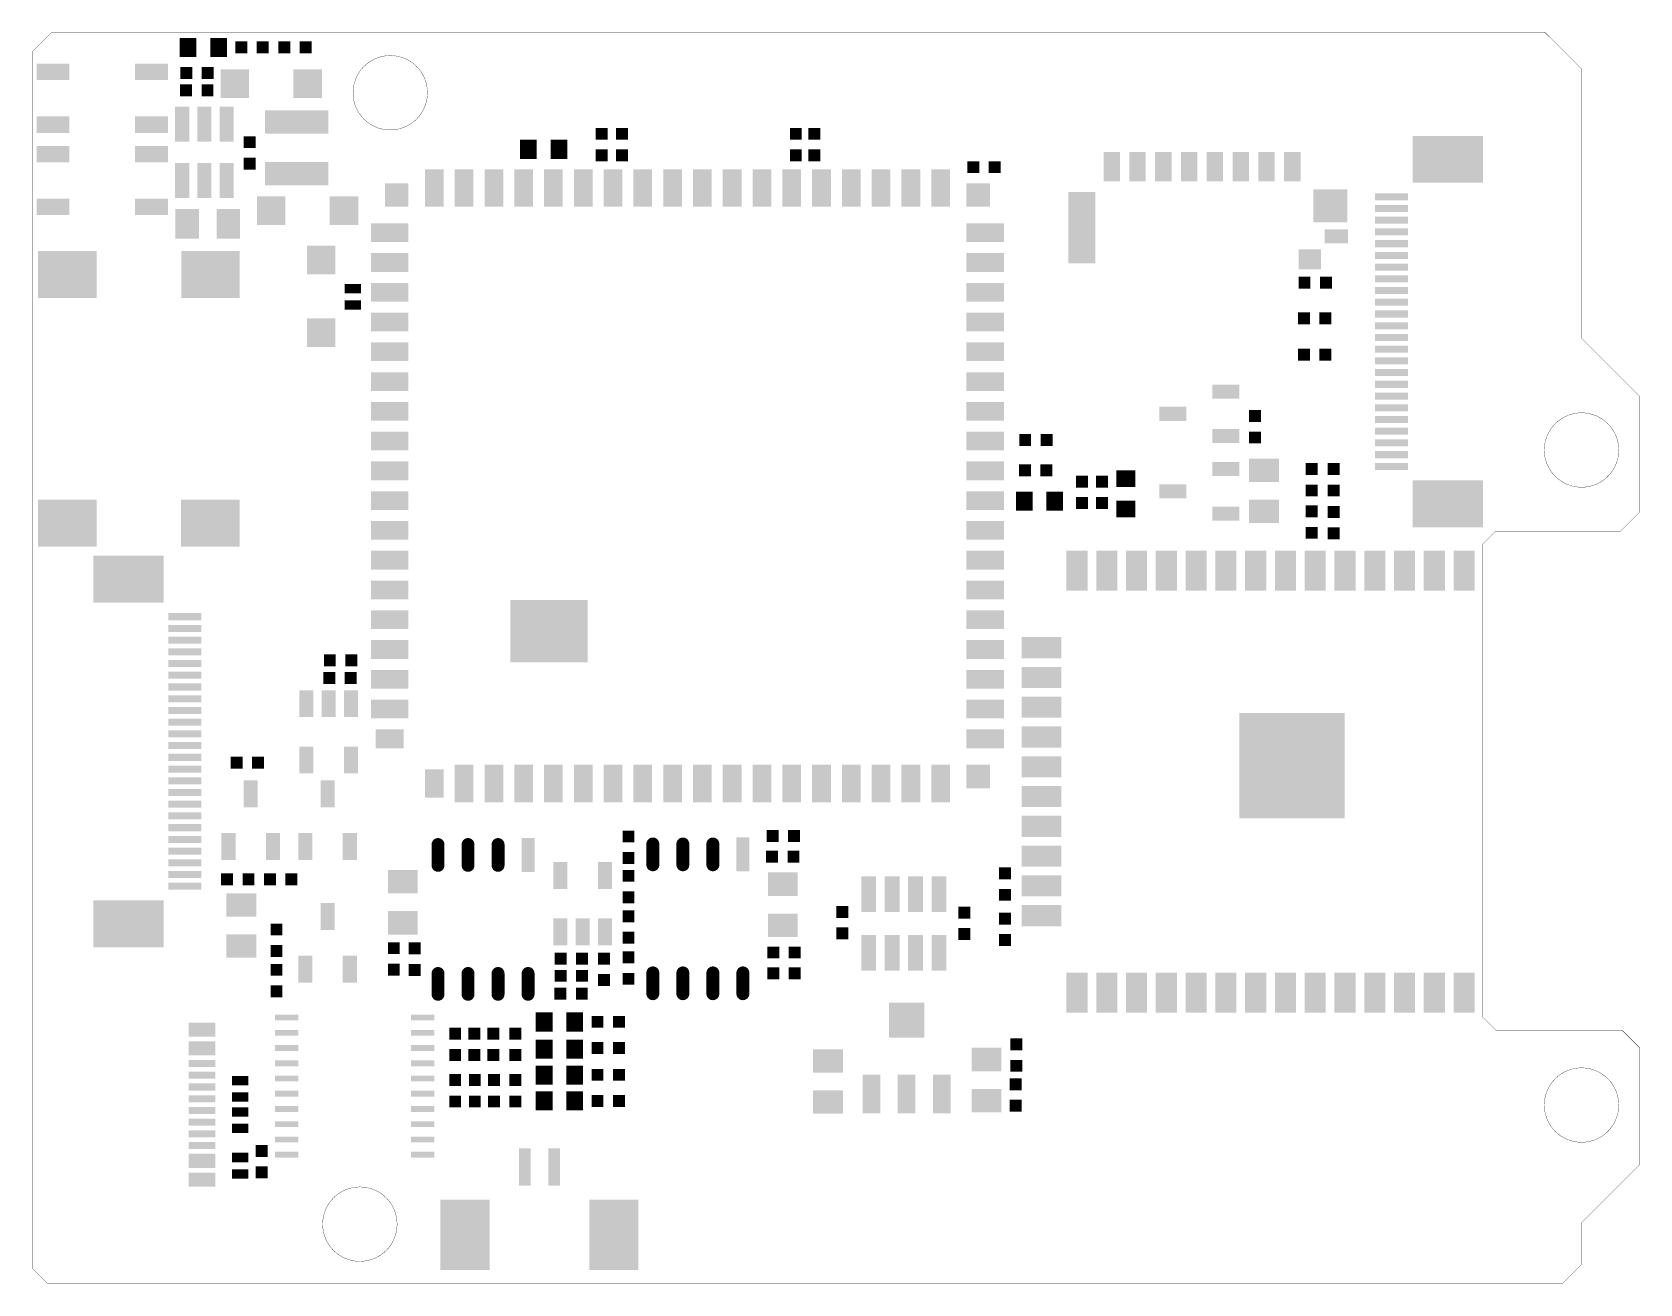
# Model space of a CAD drawing. Header units: millimetres. Extents: x 47.5 to 116.1, y 61.8 to 115.2.
import ezdxf

# ---------------------------------------------------------------- set-up
doc = ezdxf.new("R2010")
doc.units = ezdxf.units.MM
doc.layers.add('KeepOutLayer', color=6, linetype='Continuous')
doc.layers.add('TopPaste', color=8, linetype='Continuous')

# ---------------------------------------------------------------- blocks, each defined once
blk = doc.blocks.new('C0805_M_1')
at = {"layer": 'TopPaste'}
for points in [[(-0.093599, -0.635), (0.906399, -0.635), (-0.093599, 0.635), (0.906399, 0.635)], [(1.659001, -0.635), (2.658999, -0.635), (1.659001, 0.635), (2.658999, 0.635)]]:
    blk.add_solid(points, dxfattribs=at)
blk = doc.blocks.new('C0402_M_2')
at = {"layer": 'TopPaste'}
for points in [[(-0.7112, -0.254), (-0.2032, -0.254), (-0.7112, 0.254), (-0.2032, 0.254)], [(0.2032, -0.254), (0.7112, -0.254), (0.2032, 0.254), (0.7112, 0.254)]]:
    blk.add_solid(points, dxfattribs=at)
blk = doc.blocks.new('SOT_23_3_3')
at = {"layer": 'TopPaste'}
for points in [[(-0.561, 0.656), (-0.561, 1.256), (-1.711, 0.656), (-1.711, 1.256)], [(1.689, -0.294), (1.689, 0.306), (0.539, -0.294), (0.539, 0.306)], [(-0.561, -1.244), (-0.561, -0.644), (-1.711, -1.244), (-1.711, -0.644)]]:
    blk.add_solid(points, dxfattribs=at)
blk = doc.blocks.new('R0402_M_4')
at = {"layer": 'TopPaste'}
for points in [[(-0.7112, -0.254), (-0.2032, -0.254), (-0.7112, 0.254), (-0.2032, 0.254)], [(0.2032, -0.254), (0.7112, -0.254), (0.2032, 0.254), (0.7112, 0.254)]]:
    blk.add_solid(points, dxfattribs=at)
blk = doc.blocks.new('C0402_M_5')
at = {"layer": 'TopPaste'}
for points in [[(-0.7112, -0.254), (-0.2032, -0.254), (-0.7112, 0.254), (-0.2032, 0.254)], [(0.2032, -0.254), (0.7112, -0.254), (0.2032, 0.254), (0.7112, 0.254)]]:
    blk.add_solid(points, dxfattribs=at)
blk = doc.blocks.new('SOT23_5___6')
at = {"layer": 'TopPaste'}
for points in [[(-1.25, 0.627), (-0.65, 0.627), (-1.25, 1.777), (-0.65, 1.777)], [(0.65, 0.627), (1.25, 0.627), (0.65, 1.777), (1.25, 1.777)], [(-1.25, -1.777), (-0.65, -1.777), (-1.25, -0.627), (-0.65, -0.627)], [(-0.3, -1.777), (0.3, -1.777), (-0.3, -0.627), (0.3, -0.627)], [(0.65, -1.777), (1.25, -1.777), (0.65, -0.627), (1.25, -0.627)]]:
    blk.add_solid(points, dxfattribs=at)
blk = doc.blocks.new('R0402_M_7')
at = {"layer": 'TopPaste'}
for points in [[(-0.7112, -0.254), (-0.2032, -0.254), (-0.7112, 0.254), (-0.2032, 0.254)], [(0.2032, -0.254), (0.7112, -0.254), (0.2032, 0.254), (0.7112, 0.254)]]:
    blk.add_solid(points, dxfattribs=at)
blk = doc.blocks.new('R0402_M_8')
at = {"layer": 'TopPaste'}
for points in [[(-0.7112, -0.254), (-0.2032, -0.254), (-0.7112, 0.254), (-0.2032, 0.254)], [(0.2032, -0.254), (0.7112, -0.254), (0.2032, 0.254), (0.7112, 0.254)]]:
    blk.add_solid(points, dxfattribs=at)
blk = doc.blocks.new('C0402_M_9')
at = {"layer": 'TopPaste'}
for points in [[(-0.7112, -0.254), (-0.2032, -0.254), (-0.7112, 0.254), (-0.2032, 0.254)], [(0.2032, -0.254), (0.7112, -0.254), (0.2032, 0.254), (0.7112, 0.254)]]:
    blk.add_solid(points, dxfattribs=at)
blk = doc.blocks.new('C0402_M_10')
at = {"layer": 'TopPaste'}
for points in [[(-0.7112, -0.254), (-0.2032, -0.254), (-0.7112, 0.254), (-0.2032, 0.254)], [(0.2032, -0.254), (0.7112, -0.254), (0.2032, 0.254), (0.7112, 0.254)]]:
    blk.add_solid(points, dxfattribs=at)
blk = doc.blocks.new('R0402_M_11')
at = {"layer": 'TopPaste'}
for points in [[(-0.7112, -0.254), (-0.2032, -0.254), (-0.7112, 0.254), (-0.2032, 0.254)], [(0.2032, -0.254), (0.7112, -0.254), (0.2032, 0.254), (0.7112, 0.254)]]:
    blk.add_solid(points, dxfattribs=at)
blk = doc.blocks.new('R0402_M_12')
at = {"layer": 'TopPaste'}
for points in [[(-0.7112, -0.254), (-0.2032, -0.254), (-0.7112, 0.254), (-0.2032, 0.254)], [(0.2032, -0.254), (0.7112, -0.254), (0.2032, 0.254), (0.7112, 0.254)]]:
    blk.add_solid(points, dxfattribs=at)
blk = doc.blocks.new('0603_LED_13')
at = {"layer": 'TopPaste'}
for points in [[(-0.294, -0.406), (-0.294, 0.406), (-1.006, -0.406), (-1.006, 0.406)], [(1.006, -0.406), (1.006, 0.406), (0.294, -0.406), (0.294, 0.406)]]:
    blk.add_solid(points, dxfattribs=at)
blk = doc.blocks.new('0603_LED_14')
at = {"layer": 'TopPaste'}
for points in [[(-0.294, -0.406), (-0.294, 0.406), (-1.006, -0.406), (-1.006, 0.406)], [(1.006, -0.406), (1.006, 0.406), (0.294, -0.406), (0.294, 0.406)]]:
    blk.add_solid(points, dxfattribs=at)
blk = doc.blocks.new('K210______15')
at = {"layer": 'TopPaste'}
for points in [[(1.505, 24.6), (2.305, 24.6), (1.505, 26.2), (2.305, 26.2)], [(2.775, 24.6), (3.575, 24.6), (2.775, 26.2), (3.575, 26.2)], [(4.045, 24.6), (4.845, 24.6), (4.045, 26.2), (4.845, 26.2)], [(5.315, 24.6), (6.115, 24.6), (5.315, 26.2), (6.115, 26.2)], [(6.585, 24.6), (7.385, 24.6), (6.585, 26.2), (7.385, 26.2)], [(7.855, 24.6), (8.655, 24.6), (7.855, 26.2), (8.655, 26.2)], [(9.125, 24.6), (9.925, 24.6), (9.125, 26.2), (9.925, 26.2)], [(10.395, 24.6), (11.195, 24.6), (10.395, 26.2), (11.195, 26.2)], [(11.665, 24.6), (12.465, 24.6), (11.665, 26.2), (12.465, 26.2)], [(12.935, 24.6), (13.735, 24.6), (12.935, 26.2), (13.735, 26.2)], [(14.205, 24.6), (15.005, 24.6), (14.205, 26.2), (15.005, 26.2)], [(15.475, 24.6), (16.275, 24.6), (15.475, 26.2), (16.275, 26.2)], [(16.745, 24.6), (17.545, 24.6), (16.745, 26.2), (17.545, 26.2)], [(18.015, 24.6), (18.815, 24.6), (18.015, 26.2), (18.815, 26.2)], [(19.285, 24.6), (20.085, 24.6), (19.285, 26.2), (20.085, 26.2)], [(20.555, 24.6), (21.355, 24.6), (20.555, 26.2), (21.355, 26.2)], [(21.825, 24.6), (22.625, 24.6), (21.825, 26.2), (22.625, 26.2)], [(23.095, 24.6), (23.895, 24.6), (23.095, 26.2), (23.895, 26.2)], [(-0.2, 25.6), (-0.2, 24.6), (0.8, 25.6), (0.8, 24.6)], [(24.6, 25.6), (24.6, 24.6), (25.6, 25.6), (25.6, 24.6)], [(-0.8, 23.895), (-0.8, 23.095), (0.8, 23.895), (0.8, 23.095)], [(24.6, 23.895), (24.6, 23.095), (26.2, 23.895), (26.2, 23.095)], [(-0.8, 22.625), (-0.8, 21.825), (0.8, 22.625), (0.8, 21.825)], [(24.6, 22.625), (24.6, 21.825), (26.2, 22.625), (26.2, 21.825)], [(-0.8, 21.355), (-0.8, 20.555), (0.8, 21.355), (0.8, 20.555)], [(24.6, 21.355), (24.6, 20.555), (26.2, 21.355), (26.2, 20.555)], [(-0.8, 20.085), (-0.8, 19.285), (0.8, 20.085), (0.8, 19.285)], [(24.6, 20.085), (24.6, 19.285), (26.2, 20.085), (26.2, 19.285)], [(-0.8, 18.815), (-0.8, 18.015), (0.8, 18.815), (0.8, 18.015)], [(24.6, 18.815), (24.6, 18.015), (26.2, 18.815), (26.2, 18.015)], [(-0.8, 17.545), (-0.8, 16.745), (0.8, 17.545), (0.8, 16.745)], [(24.6, 17.545), (24.6, 16.745), (26.2, 17.545), (26.2, 16.745)], [(-0.8, 16.275), (-0.8, 15.475), (0.8, 16.275), (0.8, 15.475)], [(24.6, 16.275), (24.6, 15.475), (26.2, 16.275), (26.2, 15.475)], [(-0.8, 15.005), (-0.8, 14.205), (0.8, 15.005), (0.8, 14.205)], [(24.6, 15.005), (24.6, 14.205), (26.2, 15.005), (26.2, 14.205)], [(-0.8, 13.735), (-0.8, 12.935), (0.8, 13.735), (0.8, 12.935)], [(24.6, 13.735), (24.6, 12.935), (26.2, 13.735), (26.2, 12.935)], [(-0.8, 12.465), (-0.8, 11.665), (0.8, 12.465), (0.8, 11.665)], [(24.6, 12.465), (24.6, 11.665), (26.2, 12.465), (26.2, 11.665)], [(-0.8, 11.195), (-0.8, 10.395), (0.8, 11.195), (0.8, 10.395)], [(24.6, 11.195), (24.6, 10.395), (26.2, 11.195), (26.2, 10.395)], [(-0.8, 9.925), (-0.8, 9.125), (0.8, 9.925), (0.8, 9.125)], [(24.6, 9.925), (24.6, 9.125), (26.2, 9.925), (26.2, 9.125)], [(-0.8, 8.655), (-0.8, 7.855), (0.8, 8.655), (0.8, 7.855)], [(17.567, 8.451), (17.567, 5.149), (20.234, 8.451), (20.234, 5.149)], [(24.6, 8.655), (24.6, 7.855), (26.2, 8.655), (26.2, 7.855)], [(-0.8, 7.385), (-0.8, 6.585), (0.8, 7.385), (0.8, 6.585)], [(24.6, 7.385), (24.6, 6.585), (26.2, 7.385), (26.2, 6.585)], [(-0.8, 6.115), (-0.8, 5.315), (0.8, 6.115), (0.8, 5.315)], [(24.6, 6.115), (24.6, 5.315), (26.2, 6.115), (26.2, 5.315)], [(-0.8, 4.845), (-0.8, 4.045), (0.8, 4.845), (0.8, 4.045)], [(24.6, 4.845), (24.6, 4.045), (26.2, 4.845), (26.2, 4.045)], [(-0.8, 3.575), (-0.8, 2.775), (0.8, 3.575), (0.8, 2.775)], [(24.6, 3.575), (24.6, 2.775), (26.2, 3.575), (26.2, 2.775)], [(-0.8, 2.305), (-0.8, 1.505), (0.8, 2.305), (0.8, 1.505)], [(24.8, 2.305), (24.8, 1.505), (26, 2.305), (26, 1.505)], [(-0.2, 0.8), (-0.2, -0.2), (0.8, 0.8), (0.8, -0.2)], [(1.505, -0.8), (2.305, -0.8), (1.505, 0.8), (2.305, 0.8)], [(2.775, -0.8), (3.575, -0.8), (2.775, 0.8), (3.575, 0.8)], [(4.045, -0.8), (4.845, -0.8), (4.045, 0.8), (4.845, 0.8)], [(5.315, -0.8), (6.115, -0.8), (5.315, 0.8), (6.115, 0.8)], [(6.585, -0.8), (7.385, -0.8), (6.585, 0.8), (7.385, 0.8)], [(7.855, -0.8), (8.655, -0.8), (7.855, 0.8), (8.655, 0.8)], [(9.125, -0.8), (9.925, -0.8), (9.125, 0.8), (9.925, 0.8)], [(10.395, -0.8), (11.195, -0.8), (10.395, 0.8), (11.195, 0.8)], [(11.665, -0.8), (12.465, -0.8), (11.665, 0.8), (12.465, 0.8)], [(12.935, -0.8), (13.735, -0.8), (12.935, 0.8), (13.735, 0.8)], [(14.205, -0.8), (15.005, -0.8), (14.205, 0.8), (15.005, 0.8)], [(15.475, -0.8), (16.275, -0.8), (15.475, 0.8), (16.275, 0.8)], [(16.745, -0.8), (17.545, -0.8), (16.745, 0.8), (17.545, 0.8)], [(18.015, -0.8), (18.815, -0.8), (18.015, 0.8), (18.815, 0.8)], [(19.285, -0.8), (20.085, -0.8), (19.285, 0.8), (20.085, 0.8)], [(20.555, -0.8), (21.355, -0.8), (20.555, 0.8), (21.355, 0.8)], [(21.825, -0.8), (22.625, -0.8), (21.825, 0.8), (22.625, 0.8)], [(23.095, -0.6), (23.895, -0.6), (23.095, 0.6), (23.895, 0.6)]]:
    blk.add_solid(points, dxfattribs=at)
blk = doc.blocks.new('1_25MM_SMT_2P_16')
at = {"layer": 'TopPaste'}
for points in [[(-3.6, 1.4), (-1.5, 1.4), (-3.6, 4.4), (-1.5, 4.4)], [(4.85, 4.4), (2.75, 4.4), (4.85, 1.4), (2.75, 1.4)], [(-0.25, -0.8), (0.25, -0.8), (-0.25, 0.8), (0.25, 0.8)], [(1, -0.8), (1.5, -0.8), (1, 0.8), (1.5, 0.8)]]:
    blk.add_solid(points, dxfattribs=at)
blk = doc.blocks.new('SOD_882_17')
at = {"layer": 'TopPaste'}
for points in [[(0.2, 0.35), (-0.2, 0.35), (0.2, -0.35), (-0.2, -0.35)], [(0.9, 0.35), (0.5, 0.35), (0.9, -0.35), (0.5, -0.35)]]:
    blk.add_solid(points, dxfattribs=at)
blk = doc.blocks.new('SOD_882_18')
at = {"layer": 'TopPaste'}
for points in [[(0.2, 0.35), (-0.2, 0.35), (0.2, -0.35), (-0.2, -0.35)], [(0.9, 0.35), (0.5, 0.35), (0.9, -0.35), (0.5, -0.35)]]:
    blk.add_solid(points, dxfattribs=at)
blk = doc.blocks.new('SOD_882_19')
at = {"layer": 'TopPaste'}
for points in [[(0.2, 0.35), (-0.2, 0.35), (0.2, -0.35), (-0.2, -0.35)], [(0.9, 0.35), (0.5, 0.35), (0.9, -0.35), (0.5, -0.35)]]:
    blk.add_solid(points, dxfattribs=at)
blk = doc.blocks.new('SOD_882_20')
at = {"layer": 'TopPaste'}
for points in [[(0.2, 0.35), (-0.2, 0.35), (0.2, -0.35), (-0.2, -0.35)], [(0.9, 0.35), (0.5, 0.35), (0.9, -0.35), (0.5, -0.35)]]:
    blk.add_solid(points, dxfattribs=at)
blk = doc.blocks.new('TSSOP_20_21')
at = {"layer": 'TopPaste'}
for points in [[(0.125, 6.3), (-0.125, 6.3), (0.125, 5.3), (-0.125, 5.3)], [(0.775, 6.3), (0.525, 6.3), (0.775, 5.3), (0.525, 5.3)], [(1.425, 6.3), (1.175, 6.3), (1.425, 5.3), (1.175, 5.3)], [(2.075, 6.3), (1.825, 6.3), (2.075, 5.3), (1.825, 5.3)], [(2.725, 6.3), (2.475, 6.3), (2.725, 5.3), (2.475, 5.3)], [(3.375, 6.3), (3.125, 6.3), (3.375, 5.3), (3.125, 5.3)], [(4.025, 6.3), (3.775, 6.3), (4.025, 5.3), (3.775, 5.3)], [(4.675, 6.3), (4.425, 6.3), (4.675, 5.3), (4.425, 5.3)], [(5.325, 6.3), (5.075, 6.3), (5.325, 5.3), (5.075, 5.3)], [(5.975, 6.3), (5.725, 6.3), (5.975, 5.3), (5.725, 5.3)], [(0.125, 0.5), (-0.125, 0.5), (0.125, -0.5), (-0.125, -0.5)], [(0.775, 0.5), (0.525, 0.5), (0.775, -0.5), (0.525, -0.5)], [(1.425, 0.5), (1.175, 0.5), (1.425, -0.5), (1.175, -0.5)], [(2.075, 0.5), (1.825, 0.5), (2.075, -0.5), (1.825, -0.5)], [(2.725, 0.5), (2.475, 0.5), (2.725, -0.5), (2.475, -0.5)], [(3.375, 0.5), (3.125, 0.5), (3.375, -0.5), (3.125, -0.5)], [(4.025, 0.5), (3.775, 0.5), (4.025, -0.5), (3.775, -0.5)], [(4.675, 0.5), (4.425, 0.5), (4.675, -0.5), (4.425, -0.5)], [(5.325, 0.5), (5.075, 0.5), (5.325, -0.5), (5.075, -0.5)], [(5.975, 0.5), (5.725, 0.5), (5.975, -0.5), (5.725, -0.5)]]:
    blk.add_solid(points, dxfattribs=at)
blk = doc.blocks.new('R0402_M_22')
at = {"layer": 'TopPaste'}
for points in [[(-0.7112, -0.254), (-0.2032, -0.254), (-0.7112, 0.254), (-0.2032, 0.254)], [(0.2032, -0.254), (0.7112, -0.254), (0.2032, 0.254), (0.7112, 0.254)]]:
    blk.add_solid(points, dxfattribs=at)
blk = doc.blocks.new('R0402_M_23')
at = {"layer": 'TopPaste'}
for points in [[(-0.7112, -0.254), (-0.2032, -0.254), (-0.7112, 0.254), (-0.2032, 0.254)], [(0.2032, -0.254), (0.7112, -0.254), (0.2032, 0.254), (0.7112, 0.254)]]:
    blk.add_solid(points, dxfattribs=at)
blk = doc.blocks.new('R0402_M_24')
at = {"layer": 'TopPaste'}
for points in [[(-0.7112, -0.254), (-0.2032, -0.254), (-0.7112, 0.254), (-0.2032, 0.254)], [(0.2032, -0.254), (0.7112, -0.254), (0.2032, 0.254), (0.7112, 0.254)]]:
    blk.add_solid(points, dxfattribs=at)
blk = doc.blocks.new('R0402_M_25')
at = {"layer": 'TopPaste'}
for points in [[(-0.7112, -0.254), (-0.2032, -0.254), (-0.7112, 0.254), (-0.2032, 0.254)], [(0.2032, -0.254), (0.7112, -0.254), (0.2032, 0.254), (0.7112, 0.254)]]:
    blk.add_solid(points, dxfattribs=at)
blk = doc.blocks.new('R0402_M_26')
at = {"layer": 'TopPaste'}
for points in [[(-0.7112, -0.254), (-0.2032, -0.254), (-0.7112, 0.254), (-0.2032, 0.254)], [(0.2032, -0.254), (0.7112, -0.254), (0.2032, 0.254), (0.7112, 0.254)]]:
    blk.add_solid(points, dxfattribs=at)
blk = doc.blocks.new('R0402_M_27')
at = {"layer": 'TopPaste'}
for points in [[(-0.7112, -0.254), (-0.2032, -0.254), (-0.7112, 0.254), (-0.2032, 0.254)], [(0.2032, -0.254), (0.7112, -0.254), (0.2032, 0.254), (0.7112, 0.254)]]:
    blk.add_solid(points, dxfattribs=at)
blk = doc.blocks.new('0603_LED_28')
at = {"layer": 'TopPaste'}
for points in [[(-0.294, -0.406), (-0.294, 0.406), (-1.006, -0.406), (-1.006, 0.406)], [(1.006, -0.406), (1.006, 0.406), (0.294, -0.406), (0.294, 0.406)]]:
    blk.add_solid(points, dxfattribs=at)
blk = doc.blocks.new('0603_LED_29')
at = {"layer": 'TopPaste'}
for points in [[(-0.294, -0.406), (-0.294, 0.406), (-1.006, -0.406), (-1.006, 0.406)], [(1.006, -0.406), (1.006, 0.406), (0.294, -0.406), (0.294, 0.406)]]:
    blk.add_solid(points, dxfattribs=at)
blk = doc.blocks.new('C0402_M_30')
at = {"layer": 'TopPaste'}
for points in [[(-0.7112, -0.254), (-0.2032, -0.254), (-0.7112, 0.254), (-0.2032, 0.254)], [(0.2032, -0.254), (0.7112, -0.254), (0.2032, 0.254), (0.7112, 0.254)]]:
    blk.add_solid(points, dxfattribs=at)
blk = doc.blocks.new('C0402_M_31')
at = {"layer": 'TopPaste'}
for points in [[(-0.7112, -0.254), (-0.2032, -0.254), (-0.7112, 0.254), (-0.2032, 0.254)], [(0.2032, -0.254), (0.7112, -0.254), (0.2032, 0.254), (0.7112, 0.254)]]:
    blk.add_solid(points, dxfattribs=at)
blk = doc.blocks.new('C0402_M_32')
at = {"layer": 'TopPaste'}
for points in [[(-0.7112, -0.254), (-0.2032, -0.254), (-0.7112, 0.254), (-0.2032, 0.254)], [(0.2032, -0.254), (0.7112, -0.254), (0.2032, 0.254), (0.7112, 0.254)]]:
    blk.add_solid(points, dxfattribs=at)
blk = doc.blocks.new('C0402_M_33')
at = {"layer": 'TopPaste'}
for points in [[(-0.7112, -0.254), (-0.2032, -0.254), (-0.7112, 0.254), (-0.2032, 0.254)], [(0.2032, -0.254), (0.7112, -0.254), (0.2032, 0.254), (0.7112, 0.254)]]:
    blk.add_solid(points, dxfattribs=at)
blk = doc.blocks.new('C0402_M_34')
at = {"layer": 'TopPaste'}
for points in [[(-0.7112, -0.254), (-0.2032, -0.254), (-0.7112, 0.254), (-0.2032, 0.254)], [(0.2032, -0.254), (0.7112, -0.254), (0.2032, 0.254), (0.7112, 0.254)]]:
    blk.add_solid(points, dxfattribs=at)
blk = doc.blocks.new('C0805_M_35')
at = {"layer": 'TopPaste'}
for points in [[(-0.093599, -0.635), (0.906399, -0.635), (-0.093599, 0.635), (0.906399, 0.635)], [(1.659001, -0.635), (2.658999, -0.635), (1.659001, 0.635), (2.658999, 0.635)]]:
    blk.add_solid(points, dxfattribs=at)
blk = doc.blocks.new('SOT23_6___36')
at = {"layer": 'TopPaste'}
for points in [[(-1.25, 0.452), (-0.65, 0.452), (-1.25, 1.952), (-0.65, 1.952)], [(-0.3, 0.452), (0.3, 0.452), (-0.3, 1.952), (0.3, 1.952)], [(0.65, 0.452), (1.25, 0.452), (0.65, 1.952), (1.25, 1.952)], [(-1.25, -1.952), (-0.65, -1.952), (-1.25, -0.452), (-0.65, -0.452)], [(-0.3, -1.952), (0.3, -1.952), (-0.3, -0.452), (0.3, -0.452)], [(0.65, -1.952), (1.25, -1.952), (0.65, -0.452), (1.25, -0.452)]]:
    blk.add_solid(points, dxfattribs=at)
blk = doc.blocks.new('R0402_M_37')
at = {"layer": 'TopPaste'}
for points in [[(-0.7112, -0.254), (-0.2032, -0.254), (-0.7112, 0.254), (-0.2032, 0.254)], [(0.2032, -0.254), (0.7112, -0.254), (0.2032, 0.254), (0.7112, 0.254)]]:
    blk.add_solid(points, dxfattribs=at)
blk = doc.blocks.new('R0402_M_38')
at = {"layer": 'TopPaste'}
for points in [[(-0.7112, -0.254), (-0.2032, -0.254), (-0.7112, 0.254), (-0.2032, 0.254)], [(0.2032, -0.254), (0.7112, -0.254), (0.2032, 0.254), (0.7112, 0.254)]]:
    blk.add_solid(points, dxfattribs=at)
blk = doc.blocks.new('R0402_M_39')
at = {"layer": 'TopPaste'}
for points in [[(-0.7112, -0.254), (-0.2032, -0.254), (-0.7112, 0.254), (-0.2032, 0.254)], [(0.2032, -0.254), (0.7112, -0.254), (0.2032, 0.254), (0.7112, 0.254)]]:
    blk.add_solid(points, dxfattribs=at)
blk = doc.blocks.new('R0402_M_40')
at = {"layer": 'TopPaste'}
for points in [[(-0.7112, -0.254), (-0.2032, -0.254), (-0.7112, 0.254), (-0.2032, 0.254)], [(0.2032, -0.254), (0.7112, -0.254), (0.2032, 0.254), (0.7112, 0.254)]]:
    blk.add_solid(points, dxfattribs=at)
blk = doc.blocks.new('R0402_M_41')
at = {"layer": 'TopPaste'}
for points in [[(-0.7112, -0.254), (-0.2032, -0.254), (-0.7112, 0.254), (-0.2032, 0.254)], [(0.2032, -0.254), (0.7112, -0.254), (0.2032, 0.254), (0.7112, 0.254)]]:
    blk.add_solid(points, dxfattribs=at)
blk = doc.blocks.new('R0402_M_42')
at = {"layer": 'TopPaste'}
for points in [[(-0.7112, -0.254), (-0.2032, -0.254), (-0.7112, 0.254), (-0.2032, 0.254)], [(0.2032, -0.254), (0.7112, -0.254), (0.2032, 0.254), (0.7112, 0.254)]]:
    blk.add_solid(points, dxfattribs=at)
blk = doc.blocks.new('NR3015_43')
at = {"layer": 'TopPaste'}
for points in [[(0.5, 1.35), (-0.5, 1.35), (0.5, -1.35), (-0.5, -1.35)], [(2.71, 1.35), (1.71, 1.35), (2.71, -1.35), (1.71, -1.35)]]:
    blk.add_solid(points, dxfattribs=at)
blk = doc.blocks.new('SOD123_FL_44')
at = {"layer": 'TopPaste'}
for points in [[(0.61, -0.61), (0.61, 0.61), (-0.61, -0.61), (-0.61, 0.61)], [(3.71, -0.61), (3.71, 0.61), (2.49, -0.61), (2.49, 0.61)]]:
    blk.add_solid(points, dxfattribs=at)
blk = doc.blocks.new('SOD123_FL_45')
at = {"layer": 'TopPaste'}
for points in [[(0.61, -0.61), (0.61, 0.61), (-0.61, -0.61), (-0.61, 0.61)], [(3.71, -0.61), (3.71, 0.61), (2.49, -0.61), (2.49, 0.61)]]:
    blk.add_solid(points, dxfattribs=at)
blk = doc.blocks.new('C0402_M_46')
at = {"layer": 'TopPaste'}
for points in [[(-0.7112, -0.254), (-0.2032, -0.254), (-0.7112, 0.254), (-0.2032, 0.254)], [(0.2032, -0.254), (0.7112, -0.254), (0.2032, 0.254), (0.7112, 0.254)]]:
    blk.add_solid(points, dxfattribs=at)
blk = doc.blocks.new('C0402_M_47')
at = {"layer": 'TopPaste'}
for points in [[(-0.7112, -0.254), (-0.2032, -0.254), (-0.7112, 0.254), (-0.2032, 0.254)], [(0.2032, -0.254), (0.7112, -0.254), (0.2032, 0.254), (0.7112, 0.254)]]:
    blk.add_solid(points, dxfattribs=at)
blk = doc.blocks.new('C0402_M_48')
at = {"layer": 'TopPaste'}
for points in [[(-0.7112, -0.254), (-0.2032, -0.254), (-0.7112, 0.254), (-0.2032, 0.254)], [(0.2032, -0.254), (0.7112, -0.254), (0.2032, 0.254), (0.7112, 0.254)]]:
    blk.add_solid(points, dxfattribs=at)
blk = doc.blocks.new('R0402_M_49')
at = {"layer": 'TopPaste'}
for points in [[(-0.7112, -0.254), (-0.2032, -0.254), (-0.7112, 0.254), (-0.2032, 0.254)], [(0.2032, -0.254), (0.7112, -0.254), (0.2032, 0.254), (0.7112, 0.254)]]:
    blk.add_solid(points, dxfattribs=at)
blk = doc.blocks.new('R0402_M_50')
at = {"layer": 'TopPaste'}
for points in [[(-0.7112, -0.254), (-0.2032, -0.254), (-0.7112, 0.254), (-0.2032, 0.254)], [(0.2032, -0.254), (0.7112, -0.254), (0.2032, 0.254), (0.7112, 0.254)]]:
    blk.add_solid(points, dxfattribs=at)
blk = doc.blocks.new('R0603_M_51')
at = {"layer": 'TopPaste'}
for points in [[(-0.294, -0.406), (-0.294, 0.406), (-1.006, -0.406), (-1.006, 0.406)], [(1.006, -0.406), (1.006, 0.406), (0.294, -0.406), (0.294, 0.406)]]:
    blk.add_solid(points, dxfattribs=at)
blk = doc.blocks.new('R0402_M_52')
at = {"layer": 'TopPaste'}
for points in [[(-0.7112, -0.254), (-0.2032, -0.254), (-0.7112, 0.254), (-0.2032, 0.254)], [(0.2032, -0.254), (0.7112, -0.254), (0.2032, 0.254), (0.7112, 0.254)]]:
    blk.add_solid(points, dxfattribs=at)
blk = doc.blocks.new('R0402_M_53')
at = {"layer": 'TopPaste'}
for points in [[(-0.7112, -0.254), (-0.2032, -0.254), (-0.7112, 0.254), (-0.2032, 0.254)], [(0.2032, -0.254), (0.7112, -0.254), (0.2032, 0.254), (0.7112, 0.254)]]:
    blk.add_solid(points, dxfattribs=at)
blk = doc.blocks.new('R0402_M_54')
at = {"layer": 'TopPaste'}
for points in [[(-0.7112, -0.254), (-0.2032, -0.254), (-0.7112, 0.254), (-0.2032, 0.254)], [(0.2032, -0.254), (0.7112, -0.254), (0.2032, 0.254), (0.7112, 0.254)]]:
    blk.add_solid(points, dxfattribs=at)
blk = doc.blocks.new('R0402_M_55')
at = {"layer": 'TopPaste'}
for points in [[(-0.7112, -0.254), (-0.2032, -0.254), (-0.7112, 0.254), (-0.2032, 0.254)], [(0.2032, -0.254), (0.7112, -0.254), (0.2032, 0.254), (0.7112, 0.254)]]:
    blk.add_solid(points, dxfattribs=at)
blk = doc.blocks.new('0603_LED_56')
at = {"layer": 'TopPaste'}
for points in [[(-0.294, -0.406), (-0.294, 0.406), (-1.006, -0.406), (-1.006, 0.406)], [(1.006, -0.406), (1.006, 0.406), (0.294, -0.406), (0.294, 0.406)]]:
    blk.add_solid(points, dxfattribs=at)
blk = doc.blocks.new('DC_050_57')
at = {"layer": 'TopPaste'}
for points in [[(6.267, 6.3), (3.766, 6.3), (6.267, 4.3), (3.766, 4.3)], [(12.367, 6.3), (9.867, 6.3), (12.367, 4.3), (9.867, 4.3)], [(6.263, -4.3), (3.763, -4.3), (6.263, -6.3), (3.763, -6.3)], [(12.363, -4.3), (9.863, -4.3), (12.363, -6.3), (9.863, -6.3)]]:
    blk.add_solid(points, dxfattribs=at)
blk = doc.blocks.new('SOT23_5___58')
at = {"layer": 'TopPaste'}
for points in [[(-1.25, 0.627), (-0.65, 0.627), (-1.25, 1.777), (-0.65, 1.777)], [(0.65, 0.627), (1.25, 0.627), (0.65, 1.777), (1.25, 1.777)], [(-1.25, -1.777), (-0.65, -1.777), (-1.25, -0.627), (-0.65, -0.627)], [(-0.3, -1.777), (0.3, -1.777), (-0.3, -0.627), (0.3, -0.627)], [(0.65, -1.777), (1.25, -1.777), (0.65, -0.627), (1.25, -0.627)]]:
    blk.add_solid(points, dxfattribs=at)
blk = doc.blocks.new('R0402_M_59')
at = {"layer": 'TopPaste'}
for points in [[(-0.7112, -0.254), (-0.2032, -0.254), (-0.7112, 0.254), (-0.2032, 0.254)], [(0.2032, -0.254), (0.7112, -0.254), (0.2032, 0.254), (0.7112, 0.254)]]:
    blk.add_solid(points, dxfattribs=at)
blk = doc.blocks.new('R0402_M_60')
at = {"layer": 'TopPaste'}
for points in [[(-0.7112, -0.254), (-0.2032, -0.254), (-0.7112, 0.254), (-0.2032, 0.254)], [(0.2032, -0.254), (0.7112, -0.254), (0.2032, 0.254), (0.7112, 0.254)]]:
    blk.add_solid(points, dxfattribs=at)
blk = doc.blocks.new('SOT_23_3_61')
at = {"layer": 'TopPaste'}
for points in [[(-0.561, 0.656), (-0.561, 1.256), (-1.711, 0.656), (-1.711, 1.256)], [(1.689, -0.294), (1.689, 0.306), (0.539, -0.294), (0.539, 0.306)], [(-0.561, -1.244), (-0.561, -0.644), (-1.711, -1.244), (-1.711, -0.644)]]:
    blk.add_solid(points, dxfattribs=at)
blk = doc.blocks.new('SOD123_FL_62')
at = {"layer": 'TopPaste'}
for points in [[(0.61, -0.61), (0.61, 0.61), (-0.61, -0.61), (-0.61, 0.61)], [(3.71, -0.61), (3.71, 0.61), (2.49, -0.61), (2.49, 0.61)]]:
    blk.add_solid(points, dxfattribs=at)
blk = doc.blocks.new('C0402_M_63')
at = {"layer": 'TopPaste'}
for points in [[(-0.7112, -0.254), (-0.2032, -0.254), (-0.7112, 0.254), (-0.2032, 0.254)], [(0.2032, -0.254), (0.7112, -0.254), (0.2032, 0.254), (0.7112, 0.254)]]:
    blk.add_solid(points, dxfattribs=at)
blk = doc.blocks.new('C0402_M_64')
at = {"layer": 'TopPaste'}
for points in [[(-0.7112, -0.254), (-0.2032, -0.254), (-0.7112, 0.254), (-0.2032, 0.254)], [(0.2032, -0.254), (0.7112, -0.254), (0.2032, 0.254), (0.7112, 0.254)]]:
    blk.add_solid(points, dxfattribs=at)
blk = doc.blocks.new('C0603_M_65')
at = {"layer": 'TopPaste'}
for points in [[(0.356, -0.406), (0.356, 0.406), (-0.356, -0.406), (-0.356, 0.406)], [(1.656, -0.406), (1.656, 0.406), (0.944, -0.406), (0.944, 0.406)]]:
    blk.add_solid(points, dxfattribs=at)
blk = doc.blocks.new('SOT_89_A_66')
at = {"layer": 'TopPaste'}
for points in [[(-0.775, 1.125), (-0.775, 1.875), (-2.425, 1.125), (-2.425, 1.875)], [(2.3, -0.75), (2.3, 0.75), (0.8, -0.75), (0.8, 0.75)], [(-0.775, -0.375), (-0.775, 0.375), (-2.425, -0.375), (-2.425, 0.375)], [(-0.775, -1.875), (-0.775, -1.125), (-2.425, -1.875), (-2.425, -1.125)]]:
    blk.add_solid(points, dxfattribs=at)
blk = doc.blocks.new('R0402_M_67')
at = {"layer": 'TopPaste'}
for points in [[(-0.7112, -0.254), (-0.2032, -0.254), (-0.7112, 0.254), (-0.2032, 0.254)], [(0.2032, -0.254), (0.7112, -0.254), (0.2032, 0.254), (0.7112, 0.254)]]:
    blk.add_solid(points, dxfattribs=at)
blk = doc.blocks.new('R0402_M_68')
at = {"layer": 'TopPaste'}
for points in [[(-0.7112, -0.254), (-0.2032, -0.254), (-0.7112, 0.254), (-0.2032, 0.254)], [(0.2032, -0.254), (0.7112, -0.254), (0.2032, 0.254), (0.7112, 0.254)]]:
    blk.add_solid(points, dxfattribs=at)
blk = doc.blocks.new('ESP_32S_MODULE_69')
at = {"layer": 'TopPaste'}
for points in [[(-9.85, 8.56), (-8.15, 8.56), (-9.85, 9.46), (-8.15, 9.46)], [(8.15, 8.56), (9.85, 8.56), (8.15, 9.46), (9.85, 9.46)], [(-9.85, 7.29), (-8.15, 7.29), (-9.85, 8.19), (-8.15, 8.19)], [(8.15, 7.29), (9.85, 7.29), (8.15, 8.19), (9.85, 8.19)], [(-9.85, 6.02), (-8.15, 6.02), (-9.85, 6.92), (-8.15, 6.92)], [(8.15, 6.02), (9.85, 6.02), (8.15, 6.92), (9.85, 6.92)], [(-9.85, 4.75), (-8.15, 4.75), (-9.85, 5.65), (-8.15, 5.65)], [(8.15, 4.75), (9.85, 4.75), (8.15, 5.65), (9.85, 5.65)], [(-9.85, 3.48), (-8.15, 3.48), (-9.85, 4.38), (-8.15, 4.38)], [(8.15, 3.48), (9.85, 3.48), (8.15, 4.38), (9.85, 4.38)], [(1.57, -0.58), (1.57, 3.92), (-2.93, -0.58), (-2.93, 3.92)], [(-9.85, 2.21), (-8.15, 2.21), (-9.85, 3.11), (-8.15, 3.11)], [(8.15, 2.21), (9.85, 2.21), (8.15, 3.11), (9.85, 3.11)], [(-9.85, 0.94), (-8.15, 0.94), (-9.85, 1.84), (-8.15, 1.84)], [(8.15, 0.94), (9.85, 0.94), (8.15, 1.84), (9.85, 1.84)], [(-9.85, -0.33), (-8.15, -0.33), (-9.85, 0.57), (-8.15, 0.57)], [(8.15, -0.33), (9.85, -0.33), (8.15, 0.57), (9.85, 0.57)], [(-9.85, -1.6), (-8.15, -1.6), (-9.85, -0.7), (-8.15, -0.7)], [(8.15, -1.6), (9.85, -1.6), (8.15, -0.7), (9.85, -0.7)], [(-9.85, -2.87), (-8.15, -2.87), (-9.85, -1.97), (-8.15, -1.97)], [(8.15, -2.87), (9.85, -2.87), (8.15, -1.97), (9.85, -1.97)], [(-9.85, -4.14), (-8.15, -4.14), (-9.85, -3.24), (-8.15, -3.24)], [(8.15, -4.14), (9.85, -4.14), (8.15, -3.24), (9.85, -3.24)], [(-9.85, -5.41), (-8.15, -5.41), (-9.85, -4.51), (-8.15, -4.51)], [(8.15, -5.41), (9.85, -5.41), (8.15, -4.51), (9.85, -4.51)], [(-9.85, -6.68), (-8.15, -6.68), (-9.85, -5.78), (-8.15, -5.78)], [(8.15, -6.68), (9.85, -6.68), (8.15, -5.78), (9.85, -5.78)], [(-9.85, -7.95), (-8.15, -7.95), (-9.85, -7.05), (-8.15, -7.05)], [(8.15, -7.95), (9.85, -7.95), (8.15, -7.05), (9.85, -7.05)], [(-5.26, -9.86), (-5.26, -8.16), (-6.16, -9.86), (-6.16, -8.16)], [(-3.99, -9.86), (-3.99, -8.16), (-4.89, -9.86), (-4.89, -8.16)], [(-2.72, -9.86), (-2.72, -8.16), (-3.62, -9.86), (-3.62, -8.16)], [(-1.45, -9.86), (-1.45, -8.16), (-2.35, -9.86), (-2.35, -8.16)], [(-0.18, -9.86), (-0.18, -8.16), (-1.08, -9.86), (-1.08, -8.16)], [(1.09, -9.86), (1.09, -8.16), (0.19, -9.86), (0.19, -8.16)], [(2.36, -9.86), (2.36, -8.16), (1.46, -9.86), (1.46, -8.16)], [(3.63, -9.86), (3.63, -8.16), (2.73, -9.86), (2.73, -8.16)], [(4.9, -9.86), (4.9, -8.16), (4, -9.86), (4, -8.16)], [(6.17, -9.86), (6.17, -8.16), (5.27, -9.86), (5.27, -8.16)]]:
    blk.add_solid(points, dxfattribs=at)
blk = doc.blocks.new('C0805_M_70')
at = {"layer": 'TopPaste'}
for points in [[(-0.093599, -0.635), (0.906399, -0.635), (-0.093599, 0.635), (0.906399, 0.635)], [(1.659001, -0.635), (2.658999, -0.635), (1.659001, 0.635), (2.658999, 0.635)]]:
    blk.add_solid(points, dxfattribs=at)
blk = doc.blocks.new('C0805_M_71')
at = {"layer": 'TopPaste'}
for points in [[(-0.093599, -0.635), (0.906399, -0.635), (-0.093599, 0.635), (0.906399, 0.635)], [(1.659001, -0.635), (2.658999, -0.635), (1.659001, 0.635), (2.658999, 0.635)]]:
    blk.add_solid(points, dxfattribs=at)
blk = doc.blocks.new('SOT_23_3_72')
at = {"layer": 'TopPaste'}
for points in [[(-0.561, 0.656), (-0.561, 1.256), (-1.711, 0.656), (-1.711, 1.256)], [(1.689, -0.294), (1.689, 0.306), (0.539, -0.294), (0.539, 0.306)], [(-0.561, -1.244), (-0.561, -0.644), (-1.711, -1.244), (-1.711, -0.644)]]:
    blk.add_solid(points, dxfattribs=at)
blk = doc.blocks.new('MSM261S4030H0_73')
at = {"layer": 'TopPaste'}
for points in [[(-1.062, 0.318), (-1.062, -0.318), (0.462, 0.318), (0.462, -0.318)], [(2.962, -0.318), (2.962, 0.318), (1.438, -0.318), (1.438, 0.318)], [(0.462, -1.318), (0.462, -0.683), (-1.062, -1.318), (-1.062, -0.683)], [(2.962, -1.318), (2.962, -0.683), (1.438, -1.318), (1.438, -0.683)], [(0.462, -2.318), (0.462, -1.683), (-1.062, -2.318), (-1.062, -1.683)], [(2.962, -2.318), (2.962, -1.683), (1.438, -2.318), (1.438, -1.683)], [(0.462, -3.317), (0.462, -2.682), (-1.062, -3.317), (-1.062, -2.682)], [(2.962, -3.317), (2.962, -2.682), (1.438, -3.317), (1.438, -2.682)]]:
    blk.add_solid(points, dxfattribs=at)
blk = doc.blocks.new('SO_8N_74')
at = {"layer": 'TopPaste', "const_width": 0.55}
for points in [[(5.945, 0), (5.055, 0)], [(0.445, -1.28), (-0.445, -1.28)], [(5.945, -1.28), (5.055, -1.28)], [(0.445, -2.56), (-0.445, -2.56)], [(5.945, -2.56), (5.055, -2.56)], [(0.445, -3.84), (-0.445, -3.84)], [(5.945, -3.84), (5.055, -3.84)]]:
    blk.add_lwpolyline(points, dxfattribs=at)
at = {"layer": 'TopPaste', "const_width": 0.275}
for points in [[(4.917, 0, 1), (5.192, 0, 1)], [(5.807, 0, 1), (6.082, 0, 1)], [(-0.582, -1.28, 1), (-0.307, -1.28, 1)], [(0.307, -1.28, 1), (0.582, -1.28, 1)], [(4.917, -1.28, 1), (5.192, -1.28, 1)], [(5.807, -1.28, 1), (6.082, -1.28, 1)], [(-0.582, -2.56, 1), (-0.307, -2.56, 1)], [(0.307, -2.56, 1), (0.582, -2.56, 1)], [(4.917, -2.56, 1), (5.192, -2.56, 1)], [(5.807, -2.56, 1), (6.082, -2.56, 1)], [(-0.582, -3.84, 1), (-0.307, -3.84, 1)], [(0.307, -3.84, 1), (0.582, -3.84, 1)], [(4.917, -3.84, 1), (5.192, -3.84, 1)], [(5.807, -3.84, 1), (6.082, -3.84, 1)]]:
    blk.add_lwpolyline(points, format="xyb", close=True, dxfattribs=at)
at = {"layer": 'TopPaste'}
blk.add_solid([(-0.72, -0.275), (0.72, -0.275), (-0.72, 0.275), (0.72, 0.275)], dxfattribs=at)
blk = doc.blocks.new('SO_8N_75')
at = {"layer": 'TopPaste', "const_width": 0.55}
for points in [[(5.945, 0), (5.055, 0)], [(0.445, -1.28), (-0.445, -1.28)], [(5.945, -1.28), (5.055, -1.28)], [(0.445, -2.56), (-0.445, -2.56)], [(5.945, -2.56), (5.055, -2.56)], [(0.445, -3.84), (-0.445, -3.84)], [(5.945, -3.84), (5.055, -3.84)]]:
    blk.add_lwpolyline(points, dxfattribs=at)
at = {"layer": 'TopPaste', "const_width": 0.275}
for points in [[(4.917, 0, 1), (5.192, 0, 1)], [(5.807, 0, 1), (6.082, 0, 1)], [(-0.582, -1.28, 1), (-0.307, -1.28, 1)], [(0.307, -1.28, 1), (0.582, -1.28, 1)], [(4.917, -1.28, 1), (5.192, -1.28, 1)], [(5.807, -1.28, 1), (6.082, -1.28, 1)], [(-0.582, -2.56, 1), (-0.307, -2.56, 1)], [(0.307, -2.56, 1), (0.582, -2.56, 1)], [(4.917, -2.56, 1), (5.192, -2.56, 1)], [(5.807, -2.56, 1), (6.082, -2.56, 1)], [(-0.582, -3.84, 1), (-0.307, -3.84, 1)], [(0.307, -3.84, 1), (0.582, -3.84, 1)], [(4.917, -3.84, 1), (5.192, -3.84, 1)], [(5.807, -3.84, 1), (6.082, -3.84, 1)]]:
    blk.add_lwpolyline(points, format="xyb", close=True, dxfattribs=at)
at = {"layer": 'TopPaste'}
blk.add_solid([(-0.72, -0.275), (0.72, -0.275), (-0.72, 0.275), (0.72, 0.275)], dxfattribs=at)
blk = doc.blocks.new('SOT_23_3_76')
at = {"layer": 'TopPaste'}
for points in [[(-0.561, 0.656), (-0.561, 1.256), (-1.711, 0.656), (-1.711, 1.256)], [(1.689, -0.294), (1.689, 0.306), (0.539, -0.294), (0.539, 0.306)], [(-0.561, -1.244), (-0.561, -0.644), (-1.711, -1.244), (-1.711, -0.644)]]:
    blk.add_solid(points, dxfattribs=at)
blk = doc.blocks.new('___4_3_4_77')
at = {"layer": 'TopPaste'}
for points in [[(0.9, 0.35), (-0.5, 0.35), (0.9, -0.35), (-0.5, -0.35)], [(5.1, 0.35), (3.7, 0.35), (5.1, -0.35), (3.7, -0.35)], [(0.9, -1.9), (-0.5, -1.9), (0.9, -2.6), (-0.5, -2.6)], [(5.1, -1.9), (3.7, -1.9), (5.1, -2.6), (3.7, -2.6)]]:
    blk.add_solid(points, dxfattribs=at)
blk = doc.blocks.new('___4_3_4_78')
at = {"layer": 'TopPaste'}
for points in [[(0.9, 0.35), (-0.5, 0.35), (0.9, -0.35), (-0.5, -0.35)], [(5.1, 0.35), (3.7, 0.35), (5.1, -0.35), (3.7, -0.35)], [(0.9, -1.9), (-0.5, -1.9), (0.9, -2.6), (-0.5, -2.6)], [(5.1, -1.9), (3.7, -1.9), (5.1, -2.6), (3.7, -2.6)]]:
    blk.add_solid(points, dxfattribs=at)
blk = doc.blocks.new('R0402_M_79')
at = {"layer": 'TopPaste'}
for points in [[(-0.7112, -0.254), (-0.2032, -0.254), (-0.7112, 0.254), (-0.2032, 0.254)], [(0.2032, -0.254), (0.7112, -0.254), (0.2032, 0.254), (0.7112, 0.254)]]:
    blk.add_solid(points, dxfattribs=at)
blk = doc.blocks.new('R0402_M_80')
at = {"layer": 'TopPaste'}
for points in [[(-0.7112, -0.254), (-0.2032, -0.254), (-0.7112, 0.254), (-0.2032, 0.254)], [(0.2032, -0.254), (0.7112, -0.254), (0.2032, 0.254), (0.7112, 0.254)]]:
    blk.add_solid(points, dxfattribs=at)
blk = doc.blocks.new('R0402_M_81')
at = {"layer": 'TopPaste'}
for points in [[(-0.7112, -0.254), (-0.2032, -0.254), (-0.7112, 0.254), (-0.2032, 0.254)], [(0.2032, -0.254), (0.7112, -0.254), (0.2032, 0.254), (0.7112, 0.254)]]:
    blk.add_solid(points, dxfattribs=at)
blk = doc.blocks.new('R0402_M_82')
at = {"layer": 'TopPaste'}
for points in [[(-0.7112, -0.254), (-0.2032, -0.254), (-0.7112, 0.254), (-0.2032, 0.254)], [(0.2032, -0.254), (0.7112, -0.254), (0.2032, 0.254), (0.7112, 0.254)]]:
    blk.add_solid(points, dxfattribs=at)
blk = doc.blocks.new('R0402_M_83')
at = {"layer": 'TopPaste'}
for points in [[(-0.7112, -0.254), (-0.2032, -0.254), (-0.7112, 0.254), (-0.2032, 0.254)], [(0.2032, -0.254), (0.7112, -0.254), (0.2032, 0.254), (0.7112, 0.254)]]:
    blk.add_solid(points, dxfattribs=at)
blk = doc.blocks.new('R0402_M_84')
at = {"layer": 'TopPaste'}
for points in [[(-0.7112, -0.254), (-0.2032, -0.254), (-0.7112, 0.254), (-0.2032, 0.254)], [(0.2032, -0.254), (0.7112, -0.254), (0.2032, 0.254), (0.7112, 0.254)]]:
    blk.add_solid(points, dxfattribs=at)
blk = doc.blocks.new('R0402_M_85')
at = {"layer": 'TopPaste'}
for points in [[(-0.7112, -0.254), (-0.2032, -0.254), (-0.7112, 0.254), (-0.2032, 0.254)], [(0.2032, -0.254), (0.7112, -0.254), (0.2032, 0.254), (0.7112, 0.254)]]:
    blk.add_solid(points, dxfattribs=at)
blk = doc.blocks.new('R0402_M_86')
at = {"layer": 'TopPaste'}
for points in [[(-0.7112, -0.254), (-0.2032, -0.254), (-0.7112, 0.254), (-0.2032, 0.254)], [(0.2032, -0.254), (0.7112, -0.254), (0.2032, 0.254), (0.7112, 0.254)]]:
    blk.add_solid(points, dxfattribs=at)
blk = doc.blocks.new('R0402_M_87')
at = {"layer": 'TopPaste'}
for points in [[(-0.7112, -0.254), (-0.2032, -0.254), (-0.7112, 0.254), (-0.2032, 0.254)], [(0.2032, -0.254), (0.7112, -0.254), (0.2032, 0.254), (0.7112, 0.254)]]:
    blk.add_solid(points, dxfattribs=at)
blk = doc.blocks.new('SOT_23_3___88')
at = {"layer": 'TopPaste'}
for points in [[(-0.561, 0.656), (-0.561, 1.256), (-1.711, 0.656), (-1.711, 1.256)], [(1.689, -0.294), (1.689, 0.306), (0.539, -0.294), (0.539, 0.306)], [(-0.561, -1.244), (-0.561, -0.644), (-1.711, -1.244), (-1.711, -0.644)]]:
    blk.add_solid(points, dxfattribs=at)
blk = doc.blocks.new('FPC_24P_0_5_93')
at = {"layer": 'TopPaste'}
for points in [[(2.35, 1.6), (2.65, 1.6), (2.35, 3), (2.65, 3)], [(2.85, 1.6), (3.15, 1.6), (2.85, 3), (3.15, 3)], [(3.35, 1.6), (3.65, 1.6), (3.35, 3), (3.65, 3)], [(3.85, 1.6), (4.15, 1.6), (3.85, 3), (4.15, 3)], [(4.35, 1.6), (4.65, 1.6), (4.35, 3), (4.65, 3)], [(4.85, 1.6), (5.15, 1.6), (4.85, 3), (5.15, 3)], [(5.65, 3), (5.35, 3), (5.65, 1.6), (5.35, 1.6)], [(6.15, 3), (5.85, 3), (6.15, 1.6), (5.85, 1.6)], [(6.65, 3), (6.35, 3), (6.65, 1.6), (6.35, 1.6)], [(7.15, 3), (6.85, 3), (7.15, 1.6), (6.85, 1.6)], [(7.65, 3), (7.35, 3), (7.65, 1.6), (7.35, 1.6)], [(8.15, 3), (7.85, 3), (8.15, 1.6), (7.85, 1.6)], [(8.65, 3), (8.35, 3), (8.65, 1.6), (8.35, 1.6)], [(9.15, 3), (8.85, 3), (9.15, 1.6), (8.85, 1.6)], [(9.65, 3), (9.35, 3), (9.65, 1.6), (9.35, 1.6)], [(10.15, 3), (9.85, 3), (10.15, 1.6), (9.85, 1.6)], [(10.65, 3), (10.35, 3), (10.65, 1.6), (10.35, 1.6)], [(11.15, 3), (10.85, 3), (11.15, 1.6), (10.85, 1.6)], [(11.65, 3), (11.35, 3), (11.65, 1.6), (11.35, 1.6)], [(12.15, 3), (11.85, 3), (12.15, 1.6), (11.85, 1.6)], [(12.65, 3), (12.35, 3), (12.65, 1.6), (12.35, 1.6)], [(13.15, 3), (12.85, 3), (13.15, 1.6), (12.85, 1.6)], [(13.65, 3), (13.35, 3), (13.65, 1.6), (13.35, 1.6)], [(14.15, 3), (13.85, 3), (14.15, 1.6), (13.85, 1.6)], [(-0.1, -1.6), (1.9, -1.6), (-0.1, 1.4), (1.9, 1.4)], [(14.6, -1.6), (16.6, -1.6), (14.6, 1.4), (16.6, 1.4)]]:
    blk.add_solid(points, dxfattribs=at)
blk = doc.blocks.new('TF_SHORT_94')
at = {"layer": 'TopPaste'}
for points in [[(-4.225, 4.225), (-3.525, 4.225), (-4.225, 5.475), (-3.525, 5.475)], [(-3.125, 4.225), (-2.425, 4.225), (-3.125, 5.475), (-2.425, 5.475)], [(-2.025, 4.225), (-1.325, 4.225), (-2.025, 5.475), (-1.325, 5.475)], [(-0.925, 4.225), (-0.225, 4.225), (-0.925, 5.475), (-0.225, 5.475)], [(0.175, 4.225), (0.875, 4.225), (0.175, 5.475), (0.875, 5.475)], [(1.275, 4.225), (1.975, 4.225), (1.275, 5.475), (1.975, 5.475)], [(2.375, 4.225), (3.075, 4.225), (2.375, 5.475), (3.075, 5.475)], [(3.475, 4.225), (4.175, 4.225), (3.475, 5.475), (4.175, 5.475)], [(-5.725, 0.726), (-4.575, 0.726), (-5.725, 3.774), (-4.575, 3.774)], [(4.725, 2.475), (6.175, 2.475), (4.725, 3.875), (6.175, 3.875)], [(5.2, 1.575), (6.2, 1.575), (5.2, 2.175), (6.2, 2.175)], [(4.1, 0.475), (5.05, 0.475), (4.1, 1.325), (5.05, 1.325)]]:
    blk.add_solid(points, dxfattribs=at)
blk = doc.blocks.new('USB_C_95')
at = {"layer": 'TopPaste'}
for points in [[(-3.5, -0.57), (-3.2, -0.57), (-3.5, 0.57), (-3.2, 0.57)], [(-3.2, -0.57), (-2.9, -0.57), (-3.2, 0.57), (-2.9, 0.57)], [(-2.7, -0.57), (-2.4, -0.57), (-2.7, 0.57), (-2.4, 0.57)], [(-2.4, -0.57), (-2.1, -0.57), (-2.4, 0.57), (-2.1, 0.57)], [(-1.9, -0.57), (-1.6, -0.57), (-1.9, 0.57), (-1.6, 0.57)], [(-1.4, -0.57), (-1.1, -0.57), (-1.4, 0.57), (-1.1, 0.57)], [(-0.9, -0.57), (-0.6, -0.57), (-0.9, 0.57), (-0.6, 0.57)], [(-0.4, -0.57), (-0.1, -0.57), (-0.4, 0.57), (-0.1, 0.57)], [(0.1, -0.57), (0.4, -0.57), (0.1, 0.57), (0.4, 0.57)], [(0.6, -0.57), (0.9, -0.57), (0.6, 0.57), (0.9, 0.57)], [(1.1, -0.57), (1.4, -0.57), (1.1, 0.57), (1.4, 0.57)], [(1.6, -0.57), (1.9, -0.57), (1.6, 0.57), (1.9, 0.57)], [(2.1, -0.57), (2.4, -0.57), (2.1, 0.57), (2.4, 0.57)], [(2.4, -0.57), (2.7, -0.57), (2.4, 0.57), (2.7, 0.57)], [(2.9, -0.57), (3.2, -0.57), (2.9, 0.57), (3.2, 0.57)], [(3.2, -0.57), (3.5, -0.57), (3.2, 0.57), (3.5, 0.57)]]:
    blk.add_solid(points, dxfattribs=at)
blk = doc.blocks.new('FPC_24P_0_5__96')
at = {"layer": 'TopPaste'}
for points in [[(2.35, 1.6), (2.65, 1.6), (2.35, 3), (2.65, 3)], [(2.85, 1.6), (3.15, 1.6), (2.85, 3), (3.15, 3)], [(3.35, 1.6), (3.65, 1.6), (3.35, 3), (3.65, 3)], [(3.85, 1.6), (4.15, 1.6), (3.85, 3), (4.15, 3)], [(4.35, 1.6), (4.65, 1.6), (4.35, 3), (4.65, 3)], [(4.85, 1.6), (5.15, 1.6), (4.85, 3), (5.15, 3)], [(5.65, 3), (5.35, 3), (5.65, 1.6), (5.35, 1.6)], [(6.15, 3), (5.85, 3), (6.15, 1.6), (5.85, 1.6)], [(6.65, 3), (6.35, 3), (6.65, 1.6), (6.35, 1.6)], [(7.15, 3), (6.85, 3), (7.15, 1.6), (6.85, 1.6)], [(7.65, 3), (7.35, 3), (7.65, 1.6), (7.35, 1.6)], [(8.15, 3), (7.85, 3), (8.15, 1.6), (7.85, 1.6)], [(8.65, 3), (8.35, 3), (8.65, 1.6), (8.35, 1.6)], [(9.15, 3), (8.85, 3), (9.15, 1.6), (8.85, 1.6)], [(9.65, 3), (9.35, 3), (9.65, 1.6), (9.35, 1.6)], [(10.15, 3), (9.85, 3), (10.15, 1.6), (9.85, 1.6)], [(10.65, 3), (10.35, 3), (10.65, 1.6), (10.35, 1.6)], [(11.15, 3), (10.85, 3), (11.15, 1.6), (10.85, 1.6)], [(11.65, 3), (11.35, 3), (11.65, 1.6), (11.35, 1.6)], [(12.15, 3), (11.85, 3), (12.15, 1.6), (11.85, 1.6)], [(12.65, 3), (12.35, 3), (12.65, 1.6), (12.35, 1.6)], [(13.15, 3), (12.85, 3), (13.15, 1.6), (12.85, 1.6)], [(13.65, 3), (13.35, 3), (13.65, 1.6), (13.35, 1.6)], [(14.15, 3), (13.85, 3), (14.15, 1.6), (13.85, 1.6)], [(-0.1, -1.6), (1.9, -1.6), (-0.1, 1.4), (1.9, 1.4)], [(14.6, -1.6), (16.6, -1.6), (14.6, 1.4), (16.6, 1.4)]]:
    blk.add_solid(points, dxfattribs=at)
blk = doc.blocks.new('R0402_M_97')
at = {"layer": 'TopPaste'}
for points in [[(-0.7112, -0.254), (-0.2032, -0.254), (-0.7112, 0.254), (-0.2032, 0.254)], [(0.2032, -0.254), (0.7112, -0.254), (0.2032, 0.254), (0.7112, 0.254)]]:
    blk.add_solid(points, dxfattribs=at)
blk = doc.blocks.new('R0402_M_98')
at = {"layer": 'TopPaste'}
for points in [[(-0.7112, -0.254), (-0.2032, -0.254), (-0.7112, 0.254), (-0.2032, 0.254)], [(0.2032, -0.254), (0.7112, -0.254), (0.2032, 0.254), (0.7112, 0.254)]]:
    blk.add_solid(points, dxfattribs=at)
blk = doc.blocks.new('R0402_M_99')
at = {"layer": 'TopPaste'}
for points in [[(-0.7112, -0.254), (-0.2032, -0.254), (-0.7112, 0.254), (-0.2032, 0.254)], [(0.2032, -0.254), (0.7112, -0.254), (0.2032, 0.254), (0.7112, 0.254)]]:
    blk.add_solid(points, dxfattribs=at)
blk = doc.blocks.new('C0805_M_100')
at = {"layer": 'TopPaste'}
for points in [[(-0.093599, -0.635), (0.906399, -0.635), (-0.093599, 0.635), (0.906399, 0.635)], [(1.659001, -0.635), (2.658999, -0.635), (1.659001, 0.635), (2.658999, 0.635)]]:
    blk.add_solid(points, dxfattribs=at)
blk = doc.blocks.new('C0402_M_101')
at = {"layer": 'TopPaste'}
for points in [[(-0.7112, -0.254), (-0.2032, -0.254), (-0.7112, 0.254), (-0.2032, 0.254)], [(0.2032, -0.254), (0.7112, -0.254), (0.2032, 0.254), (0.7112, 0.254)]]:
    blk.add_solid(points, dxfattribs=at)
blk = doc.blocks.new('C0402_M_102')
at = {"layer": 'TopPaste'}
for points in [[(-0.7112, -0.254), (-0.2032, -0.254), (-0.7112, 0.254), (-0.2032, 0.254)], [(0.2032, -0.254), (0.7112, -0.254), (0.2032, 0.254), (0.7112, 0.254)]]:
    blk.add_solid(points, dxfattribs=at)
blk = doc.blocks.new('C0805_M_103')
at = {"layer": 'TopPaste'}
for points in [[(-0.093599, -0.635), (0.906399, -0.635), (-0.093599, 0.635), (0.906399, 0.635)], [(1.659001, -0.635), (2.658999, -0.635), (1.659001, 0.635), (2.658999, 0.635)]]:
    blk.add_solid(points, dxfattribs=at)
blk = doc.blocks.new('C0402_M_104')
at = {"layer": 'TopPaste'}
for points in [[(-0.7112, -0.254), (-0.2032, -0.254), (-0.7112, 0.254), (-0.2032, 0.254)], [(0.2032, -0.254), (0.7112, -0.254), (0.2032, 0.254), (0.7112, 0.254)]]:
    blk.add_solid(points, dxfattribs=at)
blk = doc.blocks.new('C0402_M_105')
at = {"layer": 'TopPaste'}
for points in [[(-0.7112, -0.254), (-0.2032, -0.254), (-0.7112, 0.254), (-0.2032, 0.254)], [(0.2032, -0.254), (0.7112, -0.254), (0.2032, 0.254), (0.7112, 0.254)]]:
    blk.add_solid(points, dxfattribs=at)
blk = doc.blocks.new('C0402_M_106')
at = {"layer": 'TopPaste'}
for points in [[(-0.7112, -0.254), (-0.2032, -0.254), (-0.7112, 0.254), (-0.2032, 0.254)], [(0.2032, -0.254), (0.7112, -0.254), (0.2032, 0.254), (0.7112, 0.254)]]:
    blk.add_solid(points, dxfattribs=at)
blk = doc.blocks.new('C0402_M_107')
at = {"layer": 'TopPaste'}
for points in [[(-0.7112, -0.254), (-0.2032, -0.254), (-0.7112, 0.254), (-0.2032, 0.254)], [(0.2032, -0.254), (0.7112, -0.254), (0.2032, 0.254), (0.7112, 0.254)]]:
    blk.add_solid(points, dxfattribs=at)
blk = doc.blocks.new('C0402_M_108')
at = {"layer": 'TopPaste'}
for points in [[(-0.7112, -0.254), (-0.2032, -0.254), (-0.7112, 0.254), (-0.2032, 0.254)], [(0.2032, -0.254), (0.7112, -0.254), (0.2032, 0.254), (0.7112, 0.254)]]:
    blk.add_solid(points, dxfattribs=at)
blk = doc.blocks.new('C0402_M_109')
at = {"layer": 'TopPaste'}
for points in [[(-0.7112, -0.254), (-0.2032, -0.254), (-0.7112, 0.254), (-0.2032, 0.254)], [(0.2032, -0.254), (0.7112, -0.254), (0.2032, 0.254), (0.7112, 0.254)]]:
    blk.add_solid(points, dxfattribs=at)
blk = doc.blocks.new('C0805_M_110')
at = {"layer": 'TopPaste'}
for points in [[(-0.093599, -0.635), (0.906399, -0.635), (-0.093599, 0.635), (0.906399, 0.635)], [(1.659001, -0.635), (2.658999, -0.635), (1.659001, 0.635), (2.658999, 0.635)]]:
    blk.add_solid(points, dxfattribs=at)
blk = doc.blocks.new('C0603_M_111')
at = {"layer": 'TopPaste'}
for points in [[(0.356, -0.406), (0.356, 0.406), (-0.356, -0.406), (-0.356, 0.406)], [(1.656, -0.406), (1.656, 0.406), (0.944, -0.406), (0.944, 0.406)]]:
    blk.add_solid(points, dxfattribs=at)
blk = doc.blocks.new('C0402_M_112')
at = {"layer": 'TopPaste'}
for points in [[(-0.7112, -0.254), (-0.2032, -0.254), (-0.7112, 0.254), (-0.2032, 0.254)], [(0.2032, -0.254), (0.7112, -0.254), (0.2032, 0.254), (0.7112, 0.254)]]:
    blk.add_solid(points, dxfattribs=at)

msp = doc.modelspace()

# ---------------------------------------------------------------- linework, layer by layer
at = {"layer": 'KeepOutLayer', "const_width": 0.0127}
for points in [[(47.498, 114.402), (48.324, 115.227)], [(48.324, 115.227), (112.003, 115.227)], [(112.003, 115.227), (113.568, 113.663)], [(47.498, 62.509), (47.498, 114.402)], [(113.568, 102.175), (113.568, 113.663)], [(113.568, 102.175), (116.048, 99.695)], [(116.048, 94.767), (116.048, 99.695)], [(115.21, 93.929), (116.048, 94.767)], [(109.347, 93.396), (109.88, 93.929)], [(109.88, 93.929), (115.21, 93.929)], [(109.347, 73.228), (109.347, 93.396)], [(109.347, 73.228), (109.931, 72.644)], [(109.931, 72.644), (115.311, 72.644)], [(115.311, 72.644), (116.048, 71.907)], [(116.048, 66.928), (116.048, 71.907)], [(113.568, 64.448), (116.048, 66.928)], [(113.568, 64.389), (113.568, 64.448)], [(113.568, 62.666), (113.568, 64.389)], [(47.498, 62.509), (48.158, 61.849)], [(112.751, 61.849), (113.568, 62.666)], [(48.158, 61.849), (112.751, 61.849)]]:
    msp.add_lwpolyline(points, dxfattribs=at)
at = {"layer": 'KeepOutLayer'}
for points, const_width in [([(48.321, 115.227, 1), (48.327, 115.227, 1)], 0.00635), ([(48.321, 115.227, 1), (48.327, 115.227, 1)], 0.00635), ([(112, 115.227, 1), (112.006, 115.227, 1)], 0.00635), ([(112, 115.227, 1), (112.006, 115.227, 1)], 0.00635), ([(47.495, 114.402, 1), (47.501, 114.402, 1)], 0.00635), ([(47.495, 114.402, 1), (47.501, 114.402, 1)], 0.00635), ([(64.351, 112.649, 1), (61.176, 112.649, 1)], 0.0127), ([(113.565, 113.663, 1), (113.571, 113.663, 1)], 0.00635), ([(113.565, 113.663, 1), (113.571, 113.663, 1)], 0.00635), ([(61.173, 112.649, 1), (61.179, 112.649, 1)], 0.00635), ([(64.348, 112.649, 1), (64.354, 112.649, 1)], 0.00635), ([(113.565, 102.175, 1), (113.571, 102.175, 1)], 0.00635), ([(113.565, 102.175, 1), (113.571, 102.175, 1)], 0.00635), ([(116.045, 99.695, 1), (116.051, 99.695, 1)], 0.00635), ([(116.045, 99.695, 1), (116.051, 99.695, 1)], 0.00635), ([(115.155, 97.409, 1), (111.98, 97.409, 1)], 0.0127), ([(111.977, 97.409, 1), (111.984, 97.409, 1)], 0.00635), ([(115.152, 97.409, 1), (115.159, 97.409, 1)], 0.00635), ([(116.045, 94.767, 1), (116.051, 94.767, 1)], 0.00635), ([(116.045, 94.767, 1), (116.051, 94.767, 1)], 0.00635), ([(109.877, 93.929, 1), (109.884, 93.929, 1)], 0.00635), ([(109.877, 93.929, 1), (109.884, 93.929, 1)], 0.00635), ([(115.207, 93.929, 1), (115.213, 93.929, 1)], 0.00635), ([(115.207, 93.929, 1), (115.213, 93.929, 1)], 0.00635), ([(109.344, 93.396, 1), (109.35, 93.396, 1)], 0.00635), ([(109.344, 93.396, 1), (109.35, 93.396, 1)], 0.00635), ([(109.344, 73.228, 1), (109.35, 73.228, 1)], 0.00635), ([(109.344, 73.228, 1), (109.35, 73.228, 1)], 0.00635), ([(109.928, 72.644, 1), (109.934, 72.644, 1)], 0.00635), ([(109.928, 72.644, 1), (109.934, 72.644, 1)], 0.00635), ([(115.308, 72.644, 1), (115.315, 72.644, 1)], 0.00635), ([(115.308, 72.644, 1), (115.315, 72.644, 1)], 0.00635), ([(116.045, 71.907, 1), (116.051, 71.907, 1)], 0.00635), ([(116.045, 71.907, 1), (116.051, 71.907, 1)], 0.00635), ([(115.155, 69.469, 1), (111.98, 69.469, 1)], 0.0127), ([(111.977, 69.469, 1), (111.984, 69.469, 1)], 0.00635), ([(115.152, 69.469, 1), (115.159, 69.469, 1)], 0.00635), ([(116.045, 66.928, 1), (116.051, 66.928, 1)], 0.00635), ([(116.045, 66.928, 1), (116.051, 66.928, 1)], 0.00635), ([(63.055, 64.389, 1), (59.88, 64.389, 1)], 0.0127), ([(113.565, 64.448, 1), (113.571, 64.448, 1)], 0.00635), ([(113.565, 64.448, 1), (113.571, 64.448, 1)], 0.00635), ([(59.877, 64.389, 1), (59.884, 64.389, 1)], 0.00635), ([(63.052, 64.389, 1), (63.059, 64.389, 1)], 0.00635), ([(113.565, 64.389, 1), (113.571, 64.389, 1)], 0.00635), ([(113.565, 64.389, 1), (113.571, 64.389, 1)], 0.00635), ([(47.495, 62.509, 1), (47.501, 62.509, 1)], 0.00635), ([(47.495, 62.509, 1), (47.501, 62.509, 1)], 0.00635), ([(113.565, 62.666, 1), (113.571, 62.666, 1)], 0.00635), ([(113.565, 62.666, 1), (113.571, 62.666, 1)], 0.00635), ([(48.155, 61.849, 1), (48.162, 61.849, 1)], 0.00635), ([(48.155, 61.849, 1), (48.162, 61.849, 1)], 0.00635), ([(112.747, 61.849, 1), (112.754, 61.849, 1)], 0.00635), ([(112.747, 61.849, 1), (112.754, 61.849, 1)], 0.00635)]:
    msp.add_lwpolyline(points, format="xyb", close=True, dxfattribs=dict(at, const_width=const_width))

# ---------------------------------------------------------------- block references
for name, p, rotation in [('0603_LED_56', (54.791, 114.581), 180), ('R0402_M_55', (56.87, 114.581), 360), ('C0402_M_63', (58.702, 114.581), 360), ('R0402_M_42', (54.522, 113.49), 360), ('SOD123_FL_45', (59.236, 113.031), 180), ('R0402_M_41', (54.514, 112.753), 180), ('SOT23_6___36', (54.839, 110.109), 180), ('NR3015_43', (58.776, 111.404), 270), ('R0402_M_67', (71.78, 110.439), 270), ('R0402_M_68', (72.644, 110.439), 270), ('R0402_M_87', (80.061, 110.439), 90), ('R0402_M_86', (80.848, 110.439), 90), ('C0402_M_46', (56.769, 110.084), 90), ('C0603_M_65', (69.956, 110.236), 180), ('FPC_24P_0_5_93', (107.761, 94.211), 90), ('C0402_M_101', (88.087, 109.474), 360), ('TF_SHORT_94', (97.409, 104.648), 360), ('K210______15', (62.738, 108.585), 270), ('C0805_M_35', (56.261, 107.061), 180), ('SOD123_FL_44', (60.786, 107.62), 180), ('DC_050_57', (43.98, 99.593), 360), ('SOD123_FL_62', (59.817, 102.412), 90), ('SOD_882_17', (61.163, 104.292), 270), ('R0402_M_52', (102.209, 104.546), 180), ('R0402_M_53', (102.184, 103.022), 180), ('R0402_M_54', (102.184, 101.473), 180), ('SOT_23_3_3', (97.257, 98.958), 180), ('C0402_M_2', (99.644, 98.4), 270), ('R0402_M_49', (90.297, 97.841), 360), ('R0402_M_50', (90.289, 96.545), 360), ('SOT_23_3_76', (97.257, 95.656), 180), ('C0805_M_110', (100.025, 94.386), 90), ('C0402_M_109', (102.057, 96.139), 270), ('C0402_M_48', (102.997, 96.139), 270), ('R0402_M_79', (92.259, 95.606), 270), ('R0402_M_80', (93.116, 95.606), 270), ('C0603_M_111', (94.132, 96.194), 270), ('R0603_M_51', (90.449, 95.225), 360), ('C0402_M_47', (102.057, 94.336), 90), ('R0402_M_37', (102.997, 94.31), 270), ('FPC_24P_0_5__96', (51.7, 92.801), 270), ('ESP_32S_MODULE_69', (99.549, 83.267), 270), ('R0402_M_60', (60.645, 88.443), 180), ('R0402_M_59', (60.62, 87.681), 360), ('SOT23_5___58', (60.137, 85.389), 180), ('R0402_M_84', (56.667, 84.074), 180), ('SOT_23_3___88', (56.82, 81.632), 90), ('SOT_23_3_61', (60.096, 81.636), 90), ('R0402_M_4', (72.923, 80.467), 270), ('R0402_M_82', (79.527, 80.95), 180), ('SO_8N_75', (68.641, 80.137), 270), ('SO_8N_74', (77.802, 80.162), 270), ('C0402_M_108', (79.502, 80.061), 360), ('R0402_M_38', (88.976, 78.892), 90), ('R0402_M_85', (56.261, 79.096), 360), ('C0402_M_112', (58.09, 79.096), 360), ('C0805_M_103', (63.297, 76.835), 90), ('C0402_M_5', (72.923, 78.791), 270), ('C0805_M_1', (79.502, 76.733), 90), ('MSM261S4030H0_73', (83.165, 76.267), 90), ('C0805_M_100', (56.413, 75.844), 90), ('SOT_23_3_72', (60.096, 76.403), 90), ('C0402_M_106', (72.923, 77.064), 90), ('C0402_M_107', (82.044, 77.248), 270), ('R0402_M_97', (87.251, 77.223), 270), ('R0402_M_39', (88.976, 76.962), 270), ('C0402_M_104', (57.912, 76.501), 270), ('C0402_M_105', (62.916, 75.703), 270), ('C0402_M_102', (63.805, 75.692), 270), ('R0402_M_98', (79.553, 75.975), 360), ('R0402_M_83', (57.912, 74.778), 270), ('C0402_M_9', (70.485, 75.717), 360), ('C0402_M_10', (71.882, 75.26), 270), ('R0402_M_81', (72.923, 75.311), 90), ('R0402_M_7', (70.485, 74.981), 360), ('R0402_M_99', (79.553, 75.086), 360), ('R0402_M_8', (70.477, 74.219), 180), ('0603_LED_13', (69.977, 73.012), 180), ('SOT_89_A_66', (84.784, 71.54), 90), ('USB_C_95', (54.737, 69.49), 270), ('TSSOP_20_21', (64.144, 67.352), 90), ('C0402_M_33', (65.532, 72.06), 270), ('R0402_M_27', (66.345, 72.06), 90), ('C0402_M_32', (67.158, 72.06), 90), ('R0402_M_26', (68.097, 72.06), 270), ('R0402_M_11', (72.06, 73.019), 360), ('0603_LED_14', (69.977, 71.856), 180), ('R0402_M_12', (72.06, 71.901), 360), ('R0402_M_40', (89.459, 71.598), 90), ('C0805_M_70', (81.432, 71.755), 270), ('C0805_M_71', (88.189, 69.251), 90), ('SOD_882_20', (56.363, 70.51), 270), ('C0402_M_31', (65.532, 70.079), 270), ('R0402_M_25', (66.37, 70.079), 90), ('C0402_M_30', (67.183, 70.079), 90), ('R0402_M_24', (68.097, 70.079), 270), ('0603_LED_29', (69.977, 70.739), 180), ('R0402_M_23', (72.06, 70.758), 360), ('0603_LED_28', (69.977, 69.653), 180), ('C0402_M_64', (89.433, 69.901), 90), ('SOD_882_19', (56.363, 68.478), 90), ('R0402_M_22', (72.06, 69.647), 360), ('SOD_882_18', (56.363, 66.533), 90), ('C0402_M_34', (57.275, 67.056), 270), ('1_25MM_SMT_2P_16', (69.748, 66.827), 180)]:
    msp.add_blockref(name, p, dxfattribs=dict(rotation=rotation))
for name, p in [('___4_3_4_78', (48.178, 113.538)), ('___4_3_4_77', (48.178, 110.033)), ('SOT23_5___6', (70.968, 78.054))]:
    msp.add_blockref(name, p)

doc.saveas('drawing.dxf')
